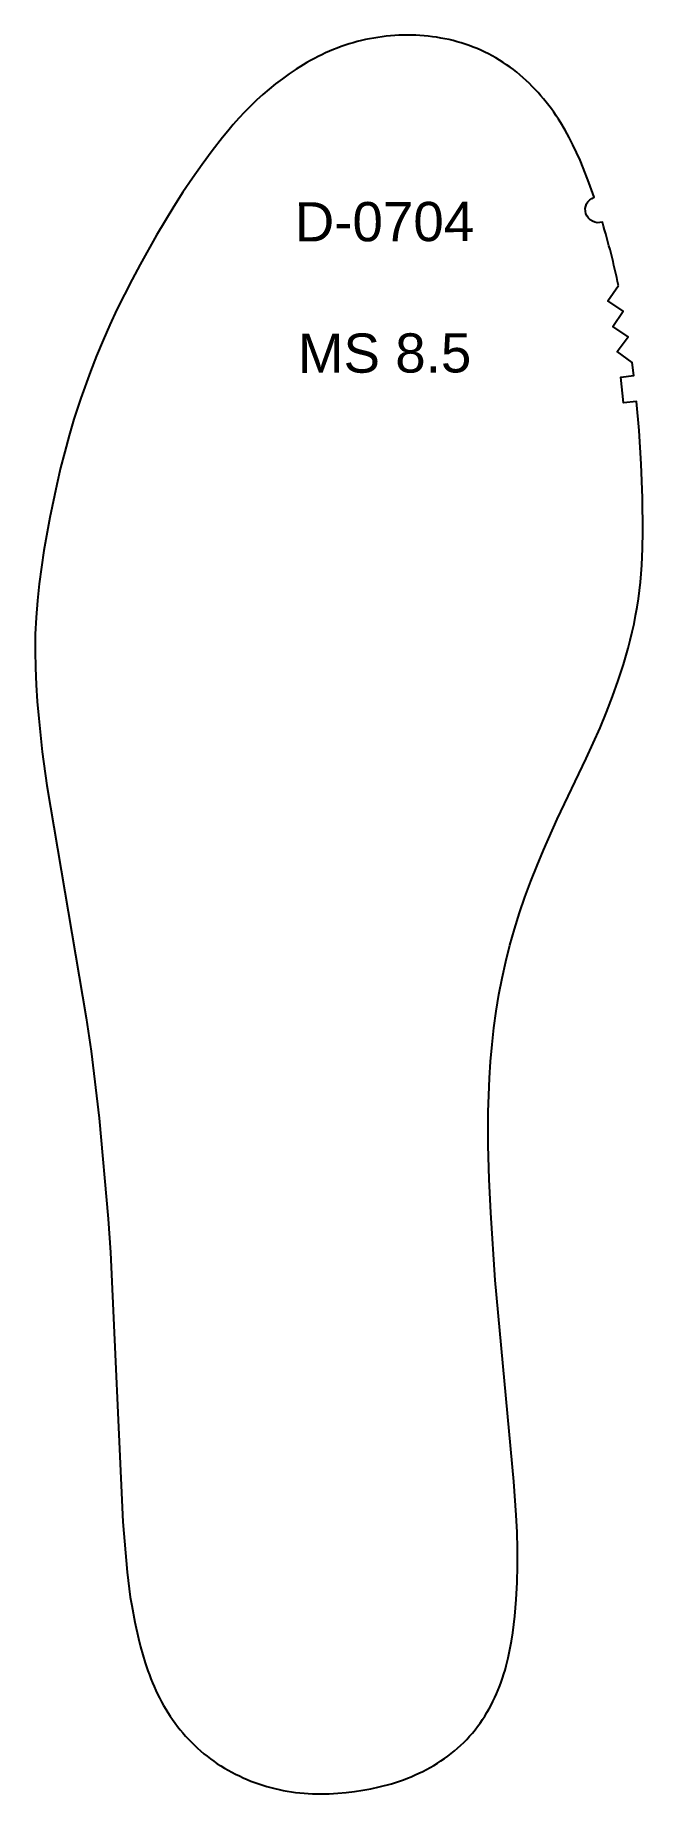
# Model space of a CAD drawing. Header units: millimetres. Extents: x 9 to 2561, y 2 to 334.
# Drawn here: x 994.6 to 1087.7, y 65.2 to 334.2 of the extents above; entities that cross this region are included whole.
import ezdxf

# ---------------------------------------------------------------- set-up
doc = ezdxf.new("R2010")
doc.units = ezdxf.units.MM
doc.layers.add('DEFAULT', color=3, linetype='Continuous', true_color=0x00ff00)
doc.layers.add('LAYER_01', color=7, linetype='Continuous', true_color=0xffffff)
doc.styles.add('Arial Regular', font='arial.ttf')

# ---------------------------------------------------------------- blocks, each defined once
blk = doc.blocks.new('_X79')
at = {"layer": 'LAYER_01', "char_height": 6, "attachment_point": 7, "rotation": 0.1549, "style": 'Arial Regular'}
for s, insert, width in [('D-0704', (1034.4, 302.58), 65.8696), ('MS 8.5', (1034.89, 282.48), 64.2391)]:
    blk.add_mtext(s, dxfattribs=dict(at, insert=insert, width=width))

msp = doc.modelspace()

# ---------------------------------------------------------------- linework, layer by layer
at = {"layer": 'DEFAULT', "color": 3, "true_color": 0x00ff00}
msp.add_lwpolyline([(1083.96, 295.95, 0.020833), (1081.5, 305.63, -0.993577), (1080.25, 309.43), (1079.45, 311.68), (1078.58, 313.91), (1078.08, 315.1), (1077.55, 316.27), (1077, 317.44), (1076.41, 318.58), (1075.79, 319.71), (1075.13, 320.82), (1074.78, 321.36), (1074.43, 321.9), (1074.06, 322.43), (1073.69, 322.96), (1073.3, 323.47), (1072.91, 323.98), (1072.5, 324.48), (1072.08, 324.97), (1071.66, 325.46), (1071.22, 325.93), (1070.77, 326.39), (1070.32, 326.85), (1069.85, 327.29), (1069.37, 327.72), (1068.88, 328.14), (1068.38, 328.55), (1067.88, 328.95), (1067.36, 329.33), (1066.83, 329.7), (1066.3, 330.06), (1065.75, 330.41), (1065.2, 330.74), (1064.64, 331.05), (1064.07, 331.35), (1063.49, 331.64), (1062.91, 331.91), (1062.31, 332.17), (1061.72, 332.41), (1061.11, 332.64), (1060.51, 332.85), (1059.89, 333.04), (1059.27, 333.22), (1058.65, 333.39), (1058.02, 333.54), (1057.39, 333.67), (1056.76, 333.79), (1056.12, 333.9), (1055.49, 333.99), (1054.85, 334.06), (1054.2, 334.12), (1053.56, 334.17), (1052.92, 334.2), (1052.27, 334.22), (1051.63, 334.22), (1050.98, 334.22), (1050.34, 334.2), (1049.7, 334.16), (1049.05, 334.11), (1048.41, 334.05), (1047.77, 333.98), (1047.13, 333.89), (1046.5, 333.79), (1045.86, 333.67), (1045.23, 333.54), (1044.6, 333.4), (1043.98, 333.24), (1043.36, 333.07), (1042.74, 332.89), (1042.13, 332.69), (1041.52, 332.48), (1040.91, 332.26), (1040.31, 332.02), (1039.72, 331.77), (1039.13, 331.51), (1038.55, 331.24), (1037.97, 330.95), (1037.4, 330.66), (1036.83, 330.35), (1036.27, 330.04), (1035.71, 329.71), (1034.62, 329.03), (1033.55, 328.31), (1032.5, 327.56), (1031.47, 326.78), (1030.47, 325.97), (1029.5, 325.13), (1028.54, 324.26), (1027.62, 323.36), (1026.71, 322.45), (1025.83, 321.51), (1024.97, 320.54), (1024.14, 319.56), (1023.32, 318.56), (1021.74, 316.53), (1020.21, 314.45), (1018.73, 312.35), (1017.28, 310.21), (1015.89, 308.04), (1013.25, 303.62), (1010.7, 299.14), (1009.48, 296.86), (1008.3, 294.57), (1007.17, 292.25), (1006.09, 289.92), (1005.04, 287.56), (1004.05, 285.18), (1003.11, 282.78), (1001.64, 278.69), (1000.59, 275.47), (999.85, 273), (999.17, 270.51), (998.54, 268.02), (997.95, 265.51), (996.9, 260.46), (995.99, 255.38), (995.59, 252.84), (995.25, 250.28), (994.98, 247.72), (994.78, 245.15), (994.67, 242.57), (994.64, 240), (994.69, 237.42), (994.8, 234.84), (994.97, 232.27), (995.19, 229.7), (995.74, 224.58), (996.43, 219.47), (1002.48, 183.89), (1003.22, 178.79), (1004.42, 168.55), (1005.81, 153.15), (1006.18, 148.01), (1008.08, 106.81), (1008.72, 99.1), (1009.03, 96.54), (1009.21, 95.27), (1009.43, 94), (1009.92, 91.46), (1010.48, 88.95), (1010.8, 87.7), (1011.14, 86.46), (1011.51, 85.22), (1011.92, 84), (1012.13, 83.39), (1012.36, 82.79), (1012.6, 82.19), (1012.86, 81.6), (1013.12, 81.01), (1013.4, 80.43), (1013.69, 79.86), (1013.99, 79.29), (1014.31, 78.73), (1014.64, 78.17), (1014.98, 77.62), (1015.33, 77.08), (1015.69, 76.55), (1016.07, 76.03), (1016.45, 75.51), (1016.85, 75), (1017.26, 74.51), (1017.68, 74.02), (1018.12, 73.55), (1018.57, 73.08), (1019.02, 72.63), (1019.49, 72.19), (1019.97, 71.76), (1020.46, 71.34), (1020.97, 70.94), (1021.48, 70.55), (1022, 70.17), (1022.53, 69.81), (1023.08, 69.46), (1023.63, 69.13), (1024.19, 68.81), (1024.75, 68.5), (1025.33, 68.21), (1025.91, 67.93), (1026.49, 67.66), (1027.09, 67.4), (1027.68, 67.16), (1028.29, 66.93), (1028.89, 66.72), (1029.51, 66.51), (1030.12, 66.32), (1030.74, 66.15), (1031.37, 65.99), (1031.99, 65.84), (1032.62, 65.72), (1033.26, 65.6), (1033.89, 65.5), (1034.53, 65.42), (1035.17, 65.35), (1035.82, 65.29), (1036.46, 65.25), (1037.1, 65.22), (1037.75, 65.2), (1038.39, 65.2), (1039.04, 65.21), (1039.68, 65.22), (1040.97, 65.29), (1042.25, 65.41), (1043.53, 65.56), (1044.81, 65.75), (1046.07, 65.98), (1047.33, 66.26), (1047.96, 66.41), (1048.58, 66.58), (1049.2, 66.75), (1049.82, 66.94), (1050.43, 67.14), (1051.04, 67.36), (1051.64, 67.58), (1052.24, 67.82), (1052.83, 68.08), (1053.42, 68.34), (1054, 68.63), (1054.57, 68.92), (1055.13, 69.23), (1055.69, 69.55), (1056.24, 69.89), (1056.78, 70.24), (1057.32, 70.6), (1057.84, 70.98), (1058.35, 71.37), (1058.85, 71.78), (1059.34, 72.19), (1059.82, 72.62), (1060.29, 73.07), (1060.74, 73.53), (1061.18, 74), (1061.6, 74.49), (1062.01, 74.99), (1062.4, 75.5), (1062.78, 76.02), (1063.14, 76.55), (1063.49, 77.09), (1063.83, 77.64), (1064.15, 78.2), (1064.46, 78.77), (1064.75, 79.34), (1065.03, 79.92), (1065.3, 80.51), (1065.55, 81.1), (1065.79, 81.7), (1066.01, 82.3), (1066.22, 82.91), (1066.42, 83.53), (1066.6, 84.14), (1066.77, 84.76), (1066.93, 85.39), (1067.08, 86.01), (1067.35, 87.28), (1067.58, 88.54), (1067.78, 89.82), (1067.95, 91.1), (1068.09, 92.38), (1068.32, 94.94), (1068.46, 97.52), (1068.52, 100.09), (1068.51, 102.67), (1068.44, 105.25), (1068.32, 107.82), (1067.96, 112.97), (1065.07, 143.76), (1064.4, 154.05), (1064.17, 159.2), (1064.03, 164.36), (1064.03, 169.51), (1064.1, 172.09), (1064.21, 174.66), (1064.38, 177.23), (1064.61, 179.8), (1064.89, 182.36), (1065.24, 184.92), (1065.65, 187.46), (1066.14, 189.99), (1066.7, 192.51), (1067.33, 195.01), (1068.04, 197.49), (1068.81, 199.95), (1069.65, 202.38), (1070.55, 204.8), (1071.5, 207.2), (1072.5, 209.57), (1074.6, 214.28), (1079.02, 223.6), (1081.15, 228.29), (1082.14, 230.67), (1083.06, 233.08), (1083.92, 235.51), (1084.72, 237.96), (1085.44, 240.43), (1085.77, 241.68), (1086.07, 242.93), (1086.35, 244.19), (1086.6, 245.45), (1086.82, 246.72), (1087.02, 248), (1087.19, 249.28), (1087.33, 250.56), (1087.45, 251.84), (1087.54, 253.13), (1087.66, 255.7), (1087.71, 258.28), (1087.63, 263.43), (1087.43, 268.58), (1087.13, 273.73), (1086.75, 278.17), (1084.76, 277.98), (1084.32, 281.9), (1086.31, 282.15), (1086.05, 284.13), (1083.79, 285.81), (1085.45, 288.09), (1083.12, 289.67), (1084.69, 292.01), (1082.34, 293.61)], format="xyb", close=True, dxfattribs=at)

# ---------------------------------------------------------------- block references
at = {"layer": 'LAYER_01'}
msp.add_blockref('_X79', (0, 0), dxfattribs=at)

doc.saveas('drawing.dxf')
